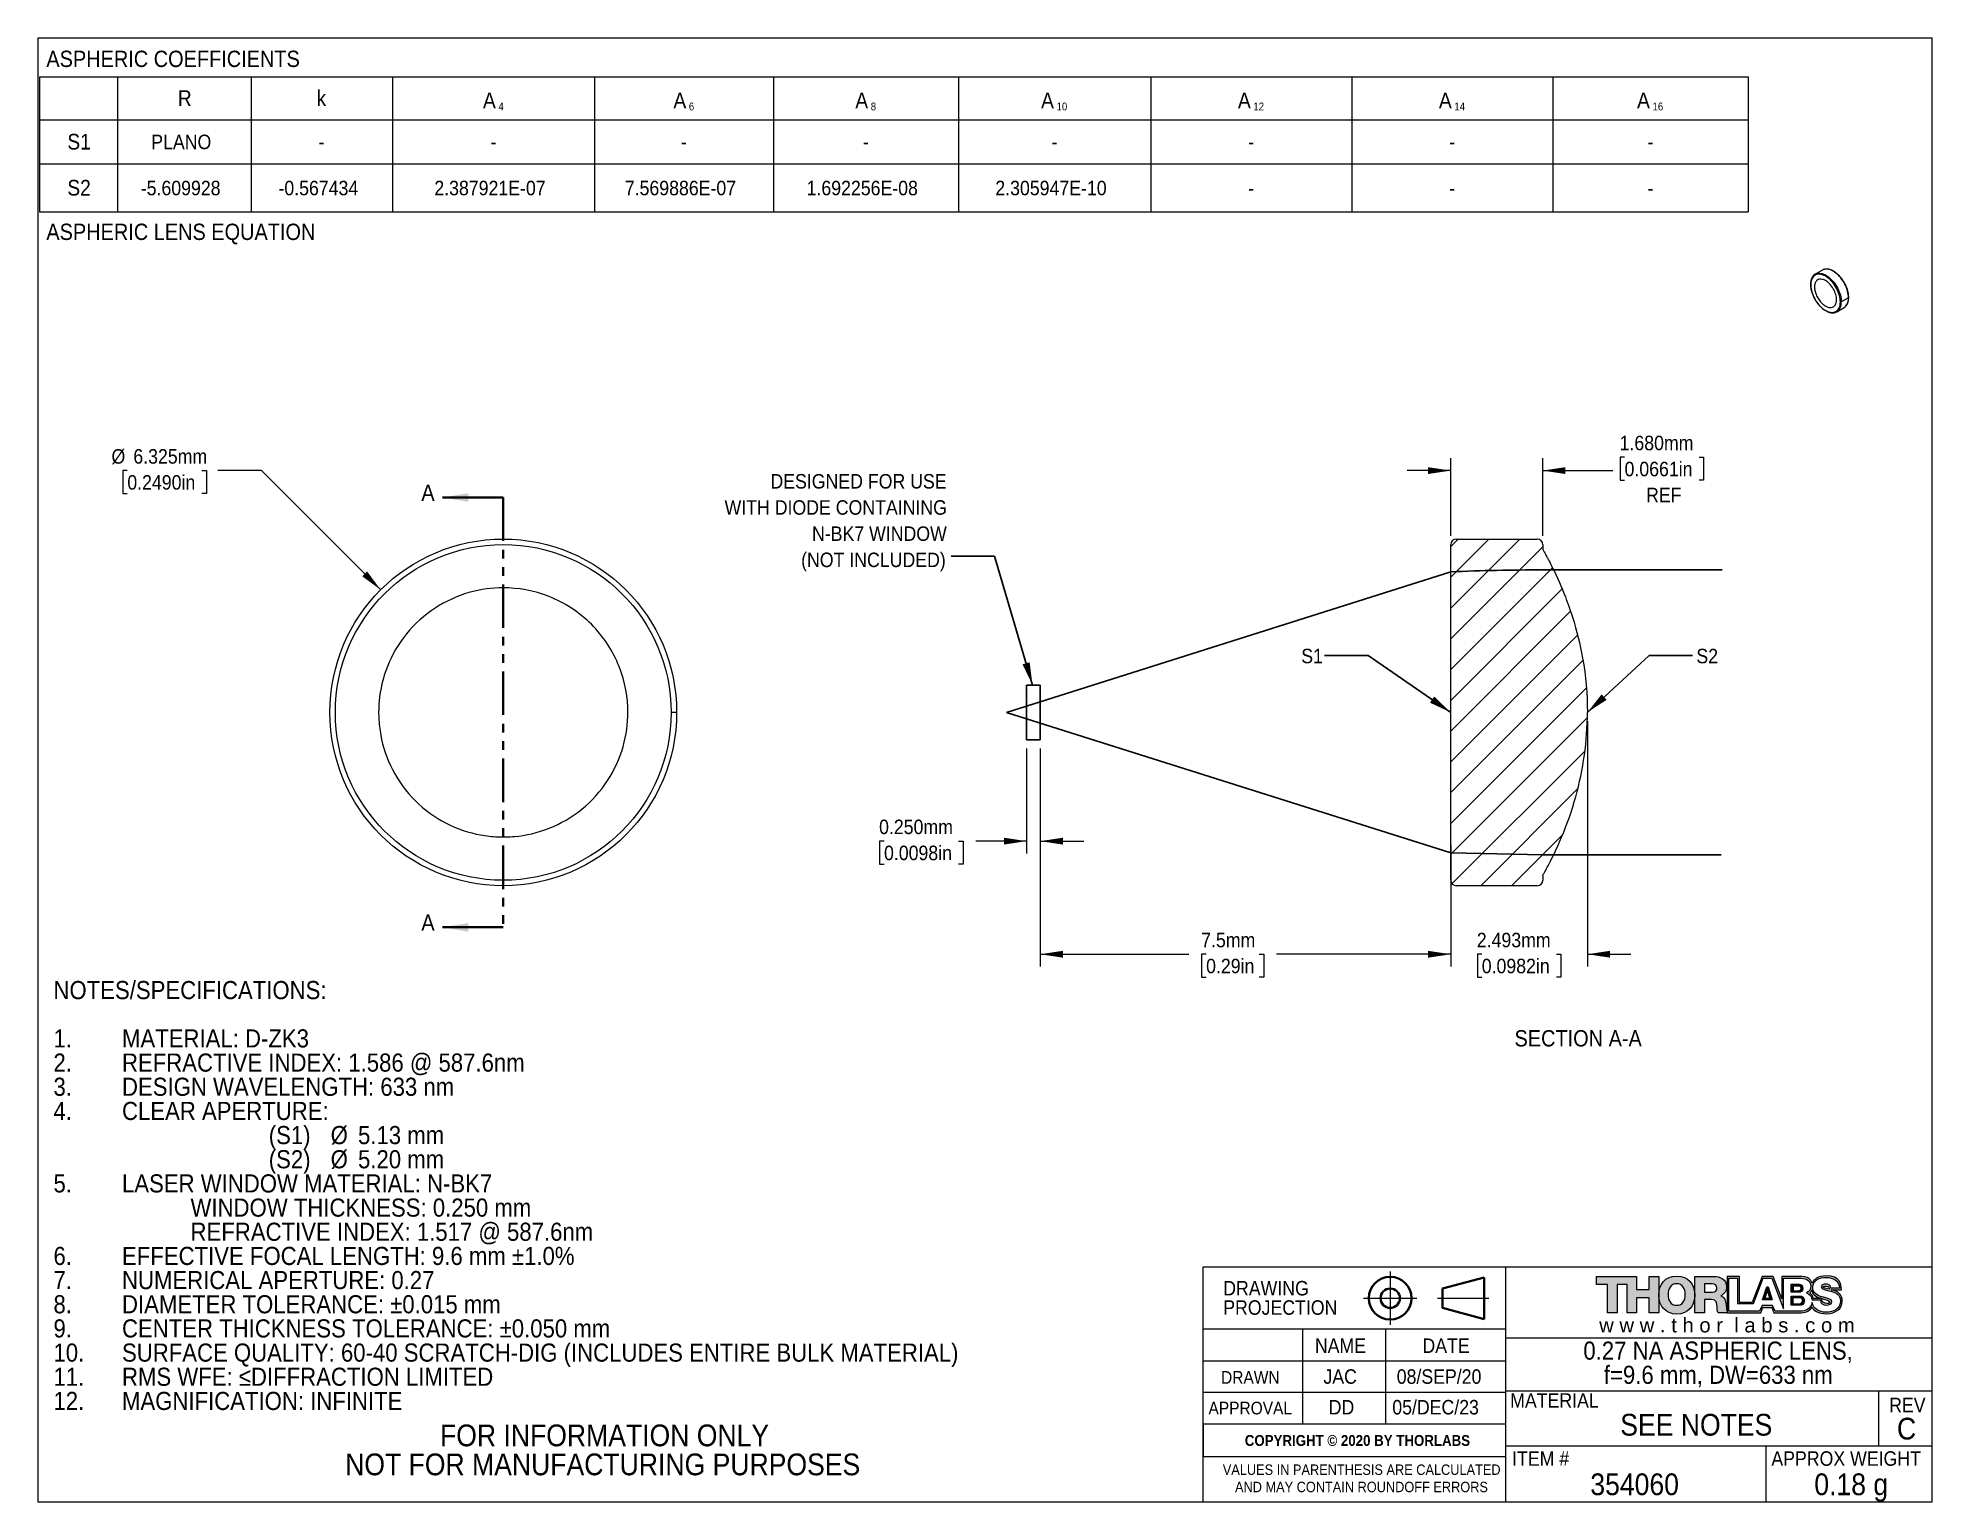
# Model space of a CAD drawing. Header units: millimetres. Extents: x 2 to 278, y 1 to 215.
import ezdxf

# ---------------------------------------------------------------- set-up
doc = ezdxf.new("R2010")
doc.units = ezdxf.units.MM
doc.header["$PDSIZE"] = -1
doc.linetypes.add('CENTERX2', pattern=[20.32, 12.7, -2.54, 2.54, -2.54])
doc.linetypes.add('PHANTOM', pattern=[12.7, 6.35, -1.27, 1.27, -1.27, 1.27, -1.27])
doc.styles.add('SLDTEXTSTYLE0', font='GOTHIC.TTF', dxfattribs={"width": 0.913})
doc.styles.add('SLDTEXTSTYLE1', font='GOTHIC.TTF', dxfattribs={"width": 0.913, "bigfont": 'bigfont'})
doc.styles.add('SLDTEXTSTYLE2', font='ARIAL.TTF')
doc.styles.add('SLDTEXTSTYLE3', font='GOTHICB.TTF', dxfattribs={"width": 0.913})
doc.styles.get("Standard").update_dxf_attribs({"font": 'GOTHIC.TTF'})
doc.dimstyles.new('SLDDIMSTYLE0', dxfattribs={"dimtxt": 2.116667, "dimasz": 3.3, "dimexe": 0, "dimexo": 0.0625, "dimgap": 0.529167, "dimtad": 0, "dimtih": 1, "dimtoh": 1, "dimdec": 3, "dimlfac": 0.125, "dimrnd": 1e-09, "dimzin": 12, "dimdsep": 46, "dimtxsty": 'SLDTEXTSTYLE0', "dimsah": 1, "dimcen": 0, "dimadec": 0, "dimazin": 3, "dimtfac": 1, "dimtdec": 3, "dimtofl": 0, "dimtmove": 0, "dimatfit": 3, "dimfxl": 1, "dimfrac": 2, "dimtolj": 1, "dimtzin": 12, "dimarcsym": 0})
doc.dimstyles.new('SLDDIMSTYLE1', dxfattribs={"dimtxt": 2.116667, "dimasz": 3.3, "dimexe": 0, "dimexo": 0.0625, "dimgap": 0.529167, "dimtad": 0, "dimtih": 1, "dimtoh": 1, "dimdec": 3, "dimlfac": 0.125, "dimrnd": 1e-09, "dimzin": 4, "dimdsep": 46, "dimtxsty": 'SLDTEXTSTYLE0', "dimsah": 1, "dimcen": 0.09, "dimadec": 0, "dimazin": 1, "dimtfac": 1, "dimtdec": 3, "dimtmove": 0, "dimatfit": 0, "dimfxl": 1, "dimfrac": 2, "dimtolj": 1, "dimtzin": 12, "dimarcsym": 0})
doc.dimstyles.new('SLDDIMSTYLE2', dxfattribs={"dimtxt": 2.116667, "dimasz": 3.3, "dimexe": 0, "dimexo": 0.0625, "dimgap": 0.529167, "dimtad": 0, "dimtih": 1, "dimtoh": 1, "dimdec": 3, "dimlfac": 0.125, "dimrnd": 1e-09, "dimzin": 12, "dimdsep": 46, "dimtxsty": 'SLDTEXTSTYLE0', "dimsah": 1, "dimcen": 0.09, "dimadec": 0, "dimazin": 3, "dimtfac": 1, "dimtdec": 3, "dimtmove": 0, "dimatfit": 0, "dimfxl": 1, "dimfrac": 2, "dimtolj": 1, "dimtzin": 12, "dimarcsym": 0})
doc.dimstyles.new('SLDDIMSTYLE3', dxfattribs={"dimtxt": 2.116667, "dimasz": 3.3, "dimexe": 0, "dimexo": 0.0625, "dimgap": 0.529167, "dimtad": 0, "dimtih": 1, "dimtoh": 1, "dimdec": 1, "dimlfac": 0.125, "dimrnd": 1e-09, "dimzin": 12, "dimdsep": 46, "dimtxsty": 'SLDTEXTSTYLE0', "dimsah": 1, "dimcen": 0.09, "dimadec": 0, "dimazin": 3, "dimtfac": 1, "dimtdec": 1, "dimtofl": 0, "dimtmove": 0, "dimatfit": 3, "dimfxl": 1, "dimfrac": 2, "dimtolj": 1, "dimtzin": 12, "dimarcsym": 0})
doc.dimstyles.new('SLDDIMSTYLE4', dxfattribs={"dimtxt": 2.116667, "dimasz": 3.3, "dimexe": 0, "dimexo": 0.0625, "dimgap": 0.529167, "dimtad": 0, "dimtih": 1, "dimtoh": 1, "dimdec": 3, "dimlfac": 0.125, "dimrnd": 1e-09, "dimzin": 0, "dimdsep": 46, "dimtxsty": 'SLDTEXTSTYLE0', "dimsah": 1, "dimcen": 0.09, "dimadec": 0, "dimazin": 0, "dimtfac": 1, "dimtdec": 3, "dimtmove": 0, "dimatfit": 0, "dimfxl": 1, "dimfrac": 2, "dimtolj": 1, "dimtzin": 12, "dimarcsym": 0})
doc.dimstyles.new('SLDDIMSTYLE5', dxfattribs={"dimtxt": 0.18, "dimasz": 3.3, "dimexe": 0, "dimexo": 0.0625, "dimgap": 0, "dimtad": 0, "dimtih": 1, "dimtoh": 1, "dimdec": 0, "dimrnd": 1e-09, "dimzin": 0, "dimdsep": 46, "dimtxsty": 'STANDARD', "dimsah": 1, "dimcen": 0.09, "dimadec": 0, "dimazin": 0, "dimtfac": 3.3, "dimtdec": 0, "dimtofl": 0, "dimtmove": 0, "dimatfit": 3, "dimfxl": 1, "dimfrac": 2, "dimtolj": 1, "dimtzin": 0, "dimarcsym": 0})

msp = doc.modelspace()

# ---------------------------------------------------------------- texts
at = {"color": 7, "linetype": 'Continuous', "lineweight": 0}
for s, insert, char_height, attachment_point, style in [('ASPHERIC COEFFICIENTS', (2.814, 212.7742), 2.38125, 1, 'SLDTEXTSTYLE0'), ('ASPHERIC LENS EQUATION', (2.814, 187.5241), 2.38125, 1, 'SLDTEXTSTYLE0'), ('DESIGNED FOR USE', (134.1772, 150.9762), 2.116667, 3, 'SLDTEXTSTYLE0'), ('WITH DIODE CONTAINING', (134.2302, 147.1539), 2.116667, 3, 'SLDTEXTSTYLE0'), ('N-BK7 WINDOW', (134.2091, 143.3317), 2.116667, 3, 'SLDTEXTSTYLE0'), ('(NOT INCLUDED)', (134.0567, 139.5095), 2.116667, 3, 'SLDTEXTSTYLE0'), ('S1', (185.9331, 125.4691), 2.11667, 1, 'SLDTEXTSTYLE0'), ('S2', (243.5928, 125.4691), 2.11667, 1, 'SLDTEXTSTYLE0'), ('NOTES/SPECIFICATIONS:', (3.8552, 76.972), 2.645833, 1, 'SLDTEXTSTYLE0'), ('1.', (3.8552, 69.9164), 2.64583, 1, 'SLDTEXTSTYLE0'), ('MATERIAL: D-ZK3', (13.8552, 69.9164), 2.645833, 1, 'SLDTEXTSTYLE0'), ('SECTION A-A', (226.3379, 69.7988), 2.38125, 2, 'SLDTEXTSTYLE0'), ('2.', (3.8552, 66.3886), 2.64583, 1, 'SLDTEXTSTYLE0'), ('REFRACTIVE INDEX: 1.586 @ 587.6nm', (13.8552, 66.3886), 2.645833, 1, 'SLDTEXTSTYLE0'), ('3.', (3.8552, 62.8609), 2.64583, 1, 'SLDTEXTSTYLE0'), ('DESIGN WAVELENGTH: 633 nm', (13.8552, 62.8609), 2.645833, 1, 'SLDTEXTSTYLE0'), ('4.', (3.8552, 59.3331), 2.64583, 1, 'SLDTEXTSTYLE0'), ('CLEAR APERTURE:', (13.8552, 59.3331), 2.645833, 1, 'SLDTEXTSTYLE0'), ('                                   (S1)', (3.8552, 55.8053), 2.645833, 1, 'SLDTEXTSTYLE0'), ('%%c', (44.3021, 55.8053), 2.64583, 1, 'SLDTEXTSTYLE0'), ('5.13 mm', (48.2959, 55.8053), 2.64583, 1, 'SLDTEXTSTYLE0'), ('                                   (S2)', (3.8552, 52.2775), 2.645833, 1, 'SLDTEXTSTYLE0'), ('%%c', (44.3021, 52.2775), 2.64583, 1, 'SLDTEXTSTYLE0'), ('5.20 mm', (48.2959, 52.2775), 2.64583, 1, 'SLDTEXTSTYLE0'), ('5.', (3.8552, 48.7498), 2.64583, 1, 'SLDTEXTSTYLE0'), ('LASER WINDOW MATERIAL: N-BK7 ', (13.8552, 48.7498), 2.645833, 1, 'SLDTEXTSTYLE0'), ('WINDOW THICKNESS: 0.250 mm', (23.8552, 45.222), 2.645833, 1, 'SLDTEXTSTYLE0'), ('REFRACTIVE INDEX: 1.517 @ 587.6nm', (23.8552, 41.6942), 2.645833, 1, 'SLDTEXTSTYLE0'), ('6.', (3.8552, 38.1664), 2.64583, 1, 'SLDTEXTSTYLE0'), ('EFFECTIVE FOCAL LENGTH: 9.6 mm ±1.0%', (13.8552, 38.1664), 2.645833, 1, 'SLDTEXTSTYLE0'), ('7.', (3.8552, 34.6386), 2.64583, 1, 'SLDTEXTSTYLE0'), ('NUMERICAL APERTURE: 0.27', (13.8552, 34.6386), 2.645833, 1, 'SLDTEXTSTYLE0'), ('DRAWING', (174.5484, 33.1872), 2.11667, 1, 'SLDTEXTSTYLE0'), ('8.', (3.8552, 31.1109), 2.64583, 1, 'SLDTEXTSTYLE0'), ('DIAMETER TOLERANCE: ±0.015 mm', (13.8552, 31.1109), 2.645833, 1, 'SLDTEXTSTYLE0'), ('PROJECTION', (174.5484, 30.365), 2.11667, 1, 'SLDTEXTSTYLE0'), ('w w w . t h o r  l a b s . c o m', (229.4029, 27.7957), 2.116667, 1, 'SLDTEXTSTYLE2'), ('9.', (3.8552, 27.5831), 2.64583, 1, 'SLDTEXTSTYLE0'), ('CENTER THICKNESS TOLERANCE: ±0.050 mm', (13.8552, 27.5831), 2.645833, 1, 'SLDTEXTSTYLE0'), ('10.', (3.8552, 24.0553), 2.64583, 1, 'SLDTEXTSTYLE0'), ('SURFACE QUALITY: 60-40 SCRATCH-DIG (INCLUDES ENTIRE BULK MATERIAL)', (13.8552, 24.0553), 2.645833, 1, 'SLDTEXTSTYLE0'), ('NAME', (187.9274, 24.7973), 2.11667, 1, 'SLDTEXTSTYLE0'), ('DATE', (203.6145, 24.7973), 2.11667, 1, 'SLDTEXTSTYLE0'), ('0.27 NA ASPHERIC LENS, ', (246.757, 24.3408), 2.645833, 2, 'SLDTEXTSTYLE0'), ('11.', (3.8552, 20.5275), 2.64583, 1, 'SLDTEXTSTYLE0'), ('RMS WFE: ≤DIFFRACTION LIMITED', (13.8552, 20.5275), 2.645833, 1, 'SLDTEXTSTYLE1'), ('DRAWN', (174.2309, 20.0328), 1.85208, 1, 'SLDTEXTSTYLE0'), ('JAC', (189.1702, 20.2929), 2.11667, 1, 'SLDTEXTSTYLE0'), ('08/SEP/20', (199.8662, 20.2929), 2.11667, 1, 'SLDTEXTSTYLE0'), ('f=9.6 mm, DW=633 nm', (246.7861, 20.813), 2.645833, 2, 'SLDTEXTSTYLE0'), ('12.', (3.8552, 16.9998), 2.64583, 1, 'SLDTEXTSTYLE0'), ('MAGNIFICATION: INFINITE', (13.8552, 16.9998), 2.645833, 1, 'SLDTEXTSTYLE0'), ('MATERIAL', (216.42, 16.7995), 2.11667, 1, 'SLDTEXTSTYLE0'), ('APPROVAL', (172.396, 15.557), 1.85208, 1, 'SLDTEXTSTYLE0'), ('DD', (189.9377, 15.8171), 2.11667, 1, 'SLDTEXTSTYLE0'), ('05/DEC/23', (199.2183, 15.8171), 2.11667, 1, 'SLDTEXTSTYLE0'), ('SEE NOTES', (243.5762, 13.7875), 3.175, 2, 'SLDTEXTSTYLE0'), ('REV', (271.7161, 16.1424), 2.11667, 1, 'SLDTEXTSTYLE0'), ('FOR INFORMATION ONLY ', (84.2685, 12.2332), 3.175, 2, 'SLDTEXTSTYLE0'), ('C', (274.2583, 13.2187), 3.175, 2, 'SLDTEXTSTYLE0'), ('COPYRIGHT © 2020 BY THORLABS', (177.6926, 10.6956), 1.5875, 1, 'SLDTEXTSTYLE3'), ('ITEM #', (216.7004, 8.3247), 2.11667, 1, 'SLDTEXTSTYLE0'), ('APPROX WEIGHT', (254.5318, 8.3247), 2.116667, 1, 'SLDTEXTSTYLE0'), ('NOT FOR MANUFACTURING PURPOSES', (83.9973, 7.9999), 3.175, 2, 'SLDTEXTSTYLE0'), ('VALUES IN PARENTHESIS ARE CALCULATED', (194.7503, 6.4025), 1.524, 2, 'SLDTEXTSTYLE0'), ('AND MAY CONTAIN ROUNDOFF ERRORS', (194.7209, 3.8785), 1.524, 2, 'SLDTEXTSTYLE0'), ('354060', (234.5804, 5.0934), 3.175, 2, 'SLDTEXTSTYLE0'), ('0.18 g', (266.1873, 5.0934), 3.175, 2, 'SLDTEXTSTYLE0')]:
    msp.add_mtext(s, dxfattribs=dict(at, insert=insert, char_height=char_height, attachment_point=attachment_point, style=style))
at = {"color": 7, "linetype": 'Continuous', "char_height": 2.3813, "attachment_point": 1, "style": 'SLDTEXTSTYLE0'}
for insert in [(57.5339, 149.4441), (57.5339, 86.7001)]:
    msp.add_mtext('A', dxfattribs=dict(at, insert=insert))

# ---------------------------------------------------------------- blocks, each defined once
blk = doc.blocks.new('Third Angle Projection Block')
at = {"color": 7, "linetype": 'CENTERX2', "lineweight": 18}
for p, q in [((101.48, 23.81), (101.48, 14.07)), ((96.6, 18.94), (106.35, 18.94)), ((110.14, 18.94), (119.45, 18.94))]:
    blk.add_line(p, q, dxfattribs=at)
at = {"color": 7, "linetype": 'Continuous', "lineweight": 35}
for p, q in [((118.62, 22.75), (111, 20.71)), ((118.62, 15.13), (118.62, 22.75)), ((111, 20.71), (111, 17.17)), ((111, 17.17), (118.62, 15.13))]:
    blk.add_line(p, q, dxfattribs=at)
for radius in [3.9, 1.77]:
    blk.add_circle((101.48, 18.94), radius, dxfattribs=at)
at = {"color": 7, "linetype": 'Continuous', "lineweight": 0}
blk.add_point((101.48, 18.94), dxfattribs=at)
blk = doc.blocks.new('THORLABS LOGO1')
at = {"linetype": 'Continuous'}
blk.add_hatch(color=7, dxfattribs=at).paths.add_polyline_path([(53.6, 28.7), (48, 28.7), (48, 45.3), (42.2, 45.3), (42.2, 28.7), (36.6, 28.7), (36.6, 45.3), (30.2, 45.3), (30.2, 50), (53.6, 50), (53.6, 42.3), (60.9, 42.3), (60.9, 50), (66.5, 50), (66.5, 28.7), (60.9, 28.7), (60.9, 37.5), (53.6, 37.5)], flags=0)
h = blk.add_hatch(color=7, dxfattribs=at)
edge = h.paths.add_edge_path(flags=0)
edge.add_spline(control_points=[(77, 50.2), (83.8, 50.2), (87.6, 45.3), (87.6, 39.1), (87.6, 32.9), (83.8, 28), (77.1, 27.9)], knot_values=[0, 0, 0, 0, 1, 1, 1, 2, 2, 2, 2], weights=[1, 1, 1, 1, 1, 1, 1], degree=3, periodic=0)
edge.add_spline(control_points=[(77.1, 27.9), (70.3, 28), (66.5, 32.9), (66.5, 39.1), (66.5, 39.1), (66.5, 39.1), (66.5, 39.1)], knot_values=[2, 2, 2, 2, 3, 3, 3, 3.002118, 3.002118, 3.002118, 3.002118], weights=[1, 1, 1, 1, 1, 1, 1], degree=3, periodic=0)
edge.add_spline(control_points=[(66.5, 39.1), (66.5, 45.3), (70.3, 50.2), (77, 50.2)], knot_values=[3.002118, 3.002118, 3.002118, 3.002118, 4, 4, 4, 4], weights=[1, 1, 1, 1], degree=3, periodic=0)
edge = h.paths.add_edge_path(flags=0)
edge.add_spline(control_points=[(77, 45.7), (73.4, 45.7), (72, 42.6), (72, 39.4)], knot_values=[2, 2, 2, 2, 3, 3, 3, 3], weights=[1, 1, 1, 1], degree=3, periodic=0)
edge.add_spline(control_points=[(72, 39.4), (72, 36.2), (73.4, 33.1), (77, 33.1)], knot_values=[3, 3, 3, 3, 4, 4, 4, 4], weights=[1, 1, 1, 1], degree=3, periodic=0)
edge.add_spline(control_points=[(77, 33.1), (80.6, 33.1), (82, 36.2), (82, 39.4)], knot_values=[0, 0, 0, 0, 1, 1, 1, 1], weights=[1, 1, 1, 1], degree=3, periodic=0)
edge.add_spline(control_points=[(82, 39.4), (82, 42.6), (80.6, 45.7), (77, 45.7)], knot_values=[1, 1, 1, 1, 2, 2, 2, 2], weights=[1, 1, 1, 1], degree=3, periodic=0)
h = blk.add_hatch(color=7, dxfattribs=at)
edge = h.paths.add_edge_path(flags=0)
edge.add_line((106.4, 29.7), (106.4, 28.7))
edge.add_line((106.4, 28.7), (101.2, 28.7))
edge.add_spline(control_points=[(101.2, 28.7), (100.7, 29.4), (100.6, 31.5), (100.6, 32.1)], knot_values=[7, 7, 7, 7, 8, 8, 8, 8], weights=[1, 1, 1, 1], degree=3, periodic=0)
edge.add_spline(control_points=[(100.6, 32.1), (100.4, 34.3), (100.1, 36.5), (97.4, 36.5)], knot_values=[8, 8, 8, 8, 9, 9, 9, 9], weights=[1, 1, 1, 1], degree=3, periodic=0)
edge.add_line((97.4, 36.5), (93.2, 36.5))
edge.add_line((93.2, 36.5), (93.2, 28.7))
edge.add_line((93.2, 28.7), (87.6, 28.7))
edge.add_line((87.6, 28.7), (87.6, 50))
edge.add_line((87.6, 50), (98.6, 50))
edge.add_spline(control_points=[(98.6, 50), (102.3, 50), (106.1, 48.3), (106.1, 44)], knot_values=[1, 1, 1, 1, 2, 2, 2, 2], weights=[1, 1, 1, 1], degree=3, periodic=0)
edge.add_spline(control_points=[(106.1, 44), (106.1, 41.7), (104.9, 39.6), (102.7, 38.7)], knot_values=[2, 2, 2, 2, 3, 3, 3, 3], weights=[1, 1, 1, 1], degree=3, periodic=0)
edge.add_line((102.7, 38.7), (102.7, 38.6))
edge.add_spline(control_points=[(102.7, 38.6), (105, 38.1), (105.6, 35.5), (105.8, 33.5)], knot_values=[4, 4, 4, 4, 5, 5, 5, 5], weights=[1, 1, 1, 1], degree=3, periodic=0)
edge.add_spline(control_points=[(105.8, 33.5), (105.9, 32.9), (106, 31), (106.4, 29.7)], knot_values=[5, 5, 5, 5, 5.740443, 5.740443, 5.740443, 5.740443], weights=[1, 1, 1, 1], degree=3, periodic=0)
edge = h.paths.add_edge_path(flags=0)
edge.add_line((97.7, 45.6), (93.2, 45.6))
edge.add_line((93.2, 45.6), (93.2, 40.8))
edge.add_line((93.2, 40.8), (97.9, 40.8))
edge.add_spline(control_points=[(97.9, 40.8), (99.6, 40.8), (100.5, 41.7), (100.5, 43.3)], knot_values=[1, 1, 1, 1, 2, 2, 2, 2], weights=[1, 1, 1, 1], degree=3, periodic=0)
edge.add_spline(control_points=[(100.5, 43.3), (100.5, 44.9), (99.2, 45.6), (97.7, 45.6)], knot_values=[2, 2, 2, 2, 3, 3, 3, 3], weights=[1, 1, 1, 1], degree=3, periodic=0)
h = blk.add_hatch(color=7, dxfattribs=at)
edge = h.paths.add_edge_path(flags=0)
edge.add_spline(control_points=[(149.7, 28.8), (152.5, 28.8), (155.2, 30.2), (156, 32.1)], knot_values=[19, 19, 19, 19, 20, 20, 20, 20], weights=[1, 1, 1, 1], degree=3, periodic=0)
edge.add_spline(control_points=[(156, 32.1), (156.7, 30.2), (159.4, 28.2), (164.6, 28.2)], knot_values=[20, 20, 20, 20, 21, 21, 21, 21], weights=[1, 1, 1, 1], degree=3, periodic=0)
edge.add_spline(control_points=[(164.6, 28.2), (169.8, 28.2), (173.6, 31.3), (173.6, 35.4)], knot_values=[21, 21, 21, 21, 22, 22, 22, 22], weights=[1, 1, 1, 1], degree=3, periodic=0)
edge.add_spline(control_points=[(173.6, 35.4), (173.6, 39.7), (171.2, 41.2), (167.3, 42.2)], knot_values=[22, 22, 22, 22, 23, 23, 23, 23], weights=[1, 1, 1, 1], degree=3, periodic=0)
edge.add_spline(control_points=[(167.3, 42.2), (167.3, 42.2), (167.2, 42.2), (167.2, 42.2)], knot_values=[0, 0, 0, 0, 1, 1, 1, 1], weights=[1, 1, 1, 1], degree=3, periodic=0)
edge.add_line((167.2, 42.2), (173.1, 42.2))
edge.add_spline(control_points=[(173.1, 42.2), (173.1, 45.3), (172.5, 50.3), (164.2, 50.3)], knot_values=[2, 2, 2, 2, 3, 3, 3, 3], weights=[1, 1, 1, 1], degree=3, periodic=0)
edge.add_spline(control_points=[(164.2, 50.3), (159.4, 50.3), (157, 47.9), (156, 46.2)], knot_values=[3, 3, 3, 3, 4, 4, 4, 4], weights=[1, 1, 1, 1], degree=3, periodic=0)
edge.add_spline(control_points=[(156, 46.2), (155.1, 47.9), (154.6, 50), (147.7, 50)], knot_values=[4, 4, 4, 4, 5, 5, 5, 5], weights=[1, 1, 1, 1], degree=3, periodic=0)
edge.add_line((147.7, 50), (138.3, 50))
edge.add_line((138.3, 50), (138.3, 36.8))
edge.add_line((138.3, 36.8), (133.4, 50))
edge.add_line((133.4, 50), (126.8, 50))
edge.add_line((126.8, 50), (121, 34.8))
edge.add_line((121, 34.8), (113.7, 34.8))
edge.add_line((113.7, 34.8), (113.6, 50))
edge.add_line((113.6, 50), (106.4, 50))
edge.add_line((106.4, 50), (106.4, 28.7))
edge.add_line((106.4, 28.7), (126.1, 28.8))
edge.add_line((126.1, 28.8), (127.3, 31.9))
edge.add_line((127.3, 31.9), (132.5, 31.9))
edge.add_line((132.5, 31.9), (133.7, 28.8))
edge.add_line((133.7, 28.8), (149.7, 28.8))
edge = h.paths.add_edge_path(flags=0)
edge.add_spline(control_points=[(164.2, 44.2), (165.4, 44.2), (165.8, 44), (165.9, 43.3)], knot_values=[2, 2, 2, 2, 3, 3, 3, 3], weights=[1, 1, 1, 1], degree=3, periodic=0)
edge.add_spline(control_points=[(165.9, 43.3), (165.9, 43), (165.9, 42.8), (165.9, 42.5)], knot_values=[3, 3, 3, 3, 4, 4, 4, 4], weights=[1, 1, 1, 1], degree=3, periodic=0)
edge.add_spline(control_points=[(165.9, 42.5), (163.2, 43.1), (162.5, 43.3), (162.5, 43.8)], knot_values=[0, 0, 0, 0, 1, 1, 1, 1], weights=[1, 1, 1, 1], degree=3, periodic=0)
edge.add_spline(control_points=[(162.5, 43.8), (162.5, 44.1), (163.7, 44.3), (164.2, 44.2)], knot_values=[1, 1, 1, 1, 2, 2, 2, 2], weights=[1, 1, 1, 1], degree=3, periodic=0)
edge = h.paths.add_edge_path(flags=0)
edge.add_spline(control_points=[(166.3, 35.1), (166.1, 34.2), (165.4, 33.9), (163.6, 34.4)], knot_values=[4, 4, 4, 4, 5, 5, 5, 5], weights=[1, 1, 1, 1], degree=3, periodic=0)
edge.add_spline(control_points=[(163.6, 34.4), (161.7, 34.9), (161.7, 35.9), (161.7, 37.1)], knot_values=[5, 5, 5, 5, 6, 6, 6, 6], weights=[1, 1, 1, 1], degree=3, periodic=0)
edge.add_spline(control_points=[(161.7, 37.1), (164.1, 36.4), (166.4, 35.6), (166.3, 35.1)], knot_values=[3, 3, 3, 3, 4, 4, 4, 4], weights=[1, 1, 1, 1], degree=3, periodic=0)
edge = h.paths.add_edge_path(flags=0)
edge.add_spline(control_points=[(148.3, 49), (151.6, 49), (155.3, 48.2), (155.3, 44.2)], knot_values=[16, 16, 16, 16, 17, 17, 17, 17], weights=[1, 1, 1, 1], degree=3, periodic=0)
edge.add_spline(control_points=[(155.3, 44.2), (155.3, 42.4), (154.3, 41.1), (152.8, 40.3)], knot_values=[17, 17, 17, 17, 18, 18, 18, 18], weights=[1, 1, 1, 1], degree=3, periodic=0)
edge.add_spline(control_points=[(152.8, 40.3), (154.7, 39.7), (155.9, 38.2), (156.1, 36.2)], knot_values=[18, 18, 18, 18, 19, 19, 19, 19], weights=[1, 1, 1, 1], degree=3, periodic=0)
edge.add_line((156.1, 36.2), (160.9, 36.2))
edge.add_spline(control_points=[(160.9, 36.2), (161, 34), (162.4, 33.2), (164.5, 33.2)], knot_values=[20, 20, 20, 20, 21, 21, 21, 21], weights=[1, 1, 1, 1], degree=3, periodic=0)
edge.add_spline(control_points=[(164.5, 33.2), (166, 33.2), (167.6, 33.8), (167.6, 35.2)], knot_values=[21, 21, 21, 21, 22, 22, 22, 22], weights=[1, 1, 1, 1], degree=3, periodic=0)
edge.add_spline(control_points=[(167.6, 35.2), (167.6, 36.9), (164.8, 37.2), (162, 38)], knot_values=[22, 22, 22, 22, 23, 23, 23, 23], weights=[1, 1, 1, 1], degree=3, periodic=0)
edge.add_spline(control_points=[(162, 38), (159.3, 38.8), (156.4, 40), (156.4, 43.6)], knot_values=[23, 23, 23, 23, 24, 24, 24, 24], weights=[1, 1, 1, 1], degree=3, periodic=0)
edge.add_spline(control_points=[(156.4, 43.6), (156.4, 47.8), (160.6, 49.4), (164.3, 49.4)], knot_values=[24, 24, 24, 24, 25, 25, 25, 25], weights=[1, 1, 1, 1], degree=3, periodic=0)
edge.add_spline(control_points=[(164.3, 49.4), (168.1, 49.4), (172, 47.5), (172, 43.2)], knot_values=[25, 25, 25, 25, 26, 26, 26, 26], weights=[1, 1, 1, 1], degree=3, periodic=0)
edge.add_line((172, 43.2), (167, 43.2))
edge.add_spline(control_points=[(167, 43.2), (167, 45), (165.4, 45.5), (163.9, 45.5)], knot_values=[27, 27, 27, 27, 28, 28, 28, 28], weights=[1, 1, 1, 1], degree=3, periodic=0)
edge.add_spline(control_points=[(163.9, 45.5), (162.8, 45.5), (161.4, 45.1), (161.4, 43.9)], knot_values=[28, 28, 28, 28, 29, 29, 29, 29], weights=[1, 1, 1, 1], degree=3, periodic=0)
edge.add_spline(control_points=[(161.4, 43.9), (161.4, 42.4), (164.2, 42.1), (167, 41.3)], knot_values=[29, 29, 29, 29, 30, 30, 30, 30], weights=[1, 1, 1, 1], degree=3, periodic=0)
edge.add_spline(control_points=[(167, 41.3), (169.8, 40.6), (172.6, 39.3), (172.6, 35.8)], knot_values=[30, 30, 30, 30, 31, 31, 31, 31], weights=[1, 1, 1, 1], degree=3, periodic=0)
edge.add_spline(control_points=[(172.6, 35.8), (172.6, 30.9), (168.5, 29.1), (164.2, 29.1)], knot_values=[31, 31, 31, 31, 32, 32, 32, 32], weights=[1, 1, 1, 1], degree=3, periodic=0)
edge.add_spline(control_points=[(164.2, 29.1), (160.3, 29.1), (156.8, 30.9), (156, 34.7)], knot_values=[0, 0, 0, 0, 1, 1, 1, 1], weights=[1, 1, 1, 1], degree=3, periodic=0)
edge.add_spline(control_points=[(156, 34.7), (155.5, 31), (152.3, 29.7), (148.6, 29.7)], knot_values=[1, 1, 1, 1, 2, 2, 2, 2], weights=[1, 1, 1, 1], degree=3, periodic=0)
edge.add_line((148.6, 29.7), (134.5, 29.7))
edge.add_line((134.5, 29.7), (133, 33))
edge.add_line((133, 33), (126.8, 33))
edge.add_line((126.8, 33), (125.3, 29.7))
edge.add_line((125.3, 29.7), (107.5, 29.7))
edge.add_line((107.5, 29.7), (107.5, 49))
edge.add_line((107.5, 49), (112.5, 49))
edge.add_line((112.5, 49), (112.5, 34.1))
edge.add_line((112.5, 34.1), (121.8, 34.1))
edge.add_line((121.8, 34.1), (127.4, 49))
edge.add_line((127.4, 49), (132.5, 49))
edge.add_line((132.5, 49), (139.3, 31))
edge.add_line((139.3, 31), (139.3, 49))
edge.add_line((139.3, 49), (148.3, 49))
edge = h.paths.add_edge_path(flags=0)
edge.add_spline(control_points=[(156.7, 37.1), (156.7, 38.6), (155.5, 39.8), (154.7, 40.4)], knot_values=[8, 8, 8, 8, 9, 9, 9, 9], weights=[1, 1, 1, 1], degree=3, periodic=0)
edge.add_spline(control_points=[(154.7, 40.4), (155.1, 40.8), (155.6, 41.3), (155.8, 42.1)], knot_values=[9, 9, 9, 9, 10, 10, 10, 10], weights=[1, 1, 1, 1], degree=3, periodic=0)
edge.add_spline(control_points=[(155.8, 42.1), (155.8, 39.8), (158, 38.1), (160.6, 37.4)], knot_values=[10, 10, 10, 10, 11, 11, 11, 11], weights=[1, 1, 1, 1], degree=3, periodic=0)
edge.add_spline(control_points=[(160.6, 37.4), (160.9, 37.3), (161.3, 37.2), (161.6, 37.1)], knot_values=[0, 0, 0, 0, 1, 1, 1, 1], weights=[1, 1, 1, 1], degree=3, periodic=0)
edge.add_line((161.6, 37.1), (156.7, 37.1))
h = blk.add_hatch(color=7, dxfattribs=at)
edge = h.paths.add_edge_path(flags=0)
edge.add_spline(control_points=[(150.7, 43), (150.7, 41.3), (149.4, 40.7), (148.4, 40.7)], knot_values=[2, 2, 2, 2, 3, 3, 3, 3], weights=[1, 1, 1, 1], degree=3, periodic=0)
edge.add_line((148.4, 40.7), (143.9, 40.7))
edge.add_line((143.9, 40.7), (143.9, 45.4))
edge.add_line((143.9, 45.4), (148.4, 45.4))
edge.add_spline(control_points=[(148.4, 45.4), (149.6, 45.4), (150.7, 44.8), (150.7, 43)], knot_values=[1, 1, 1, 1, 2, 2, 2, 2], weights=[1, 1, 1, 1], degree=3, periodic=0)
edge = h.paths.add_edge_path(flags=0)
edge.add_line((144.9, 44.3), (144.9, 41.6))
edge.add_line((144.9, 41.6), (148, 41.6))
edge.add_spline(control_points=[(148, 41.6), (148.7, 41.6), (149.6, 42), (149.6, 43)], knot_values=[2, 2, 2, 2, 3, 3, 3, 3], weights=[1, 1, 1, 1], degree=3, periodic=0)
edge.add_spline(control_points=[(149.6, 43), (149.6, 44), (148.8, 44.3), (148, 44.3)], knot_values=[3, 3, 3, 3, 4, 4, 4, 4], weights=[1, 1, 1, 1], degree=3, periodic=0)
edge.add_line((148, 44.3), (144.9, 44.3))
h = blk.add_hatch(color=7, dxfattribs=at)
h.paths.add_polyline_path([(130.4, 43.9), (132.8, 36.2), (127.1, 36.2), (129.6, 43.9)], flags=0)
h.paths.add_polyline_path([(128.4, 37.2), (131.4, 37.2), (129.9, 41.9)], flags=0)
h = blk.add_hatch(color=7, dxfattribs=at)
edge = h.paths.add_edge_path(flags=0)
edge.add_spline(control_points=[(151.5, 35.7), (151.5, 33.7), (150, 33.1), (148.9, 33.1)], knot_values=[2, 2, 2, 2, 3, 3, 3, 3], weights=[1, 1, 1, 1], degree=3, periodic=0)
edge.add_line((148.9, 33.1), (143.9, 33.1))
edge.add_line((143.9, 33.1), (143.9, 38.5))
edge.add_line((143.9, 38.5), (148.9, 38.5))
edge.add_spline(control_points=[(148.9, 38.5), (150.2, 38.5), (151.5, 37.8), (151.5, 35.7)], knot_values=[1, 1, 1, 1, 2, 2, 2, 2], weights=[1, 1, 1, 1], degree=3, periodic=0)
edge = h.paths.add_edge_path(flags=0)
edge.add_line((144.8, 34), (148.6, 34))
edge.add_spline(control_points=[(148.6, 34), (149.4, 34), (150.5, 34.4), (150.5, 35.7)], knot_values=[2, 2, 2, 2, 3, 3, 3, 3], weights=[1, 1, 1, 1], degree=3, periodic=0)
edge.add_spline(control_points=[(150.5, 35.7), (150.5, 37), (149.6, 37.5), (148.6, 37.5)], knot_values=[3, 3, 3, 3, 4, 4, 4, 4], weights=[1, 1, 1, 1], degree=3, periodic=0)
edge.add_line((148.6, 37.5), (144.8, 37.5))
edge.add_line((144.8, 37.5), (144.8, 34))
at = {"color": 7, "linetype": 'Continuous', "lineweight": 18}
for p, q in [((30.2, 45.3), (30.2, 50)), ((30.2, 50), (53.6, 50)), ((36.6, 45.3), (30.2, 45.3)), ((36.6, 28.7), (36.6, 45.3)), ((48, 45.3), (42.2, 45.3)), ((42.2, 45.3), (42.2, 28.7)), ((48, 28.7), (48, 45.3)), ((53.6, 50), (53.6, 42.3)), ((60.9, 42.3), (60.9, 50)), ((60.9, 50), (66.5, 50)), ((66.5, 50), (66.5, 28.7)), ((87.6, 50), (98.6, 50)), ((87.6, 28.7), (87.6, 50)), ((97.7, 45.6), (93.2, 45.6)), ((93.2, 45.6), (93.2, 40.8)), ((113.6, 50), (106.4, 50)), ((106.4, 50), (106.4, 28.7)), ((107.5, 29.7), (107.5, 49)), ((107.5, 49), (112.5, 49)), ((112.5, 49), (112.5, 34.1)), ((113.7, 34.8), (113.6, 50)), ((126.8, 50), (121, 34.8)), ((121.8, 34.1), (127.4, 49)), ((133.4, 50), (126.8, 50)), ((127.4, 49), (132.5, 49)), ((132.5, 49), (139.3, 31)), ((138.3, 36.8), (133.4, 50)), ((147.7, 50), (138.3, 50)), ((138.3, 50), (138.3, 36.8)), ((139.3, 31), (139.3, 49)), ((139.3, 49), (148.3, 49)), ((143.9, 45.4), (148.4, 45.4)), ((143.9, 40.7), (143.9, 45.4)), ((144.9, 44.3), (144.9, 41.6)), ((148, 44.3), (144.9, 44.3)), ((53.6, 42.3), (60.9, 42.3)), ((60.9, 37.5), (53.6, 37.5)), ((53.6, 37.5), (53.6, 28.7)), ((60.9, 28.7), (60.9, 37.5)), ((93.2, 40.8), (97.9, 40.8)), ((97.4, 36.5), (93.2, 36.5)), ((93.2, 36.5), (93.2, 28.7)), ((102.7, 38.7), (102.7, 38.6)), ((112.5, 34.1), (121.8, 34.1)), ((121, 34.8), (113.7, 34.8)), ((127.1, 36.2), (129.6, 43.9)), ((132.8, 36.2), (127.1, 36.2)), ((129.9, 41.9), (128.4, 37.2)), ((128.4, 37.2), (131.4, 37.2)), ((129.6, 43.9), (130.4, 43.9)), ((131.4, 37.2), (129.9, 41.9)), ((130.4, 43.9), (132.8, 36.2)), ((148.4, 40.7), (143.9, 40.7)), ((143.9, 38.5), (148.9, 38.5)), ((143.9, 33.1), (143.9, 38.5)), ((144.8, 37.5), (144.8, 34)), ((148.6, 37.5), (144.8, 37.5)), ((144.8, 34), (148.6, 34)), ((144.9, 41.6), (148, 41.6)), ((156.1, 36.2), (160.9, 36.2)), ((161.6, 37.1), (156.7, 37.1)), ((172, 43.2), (167, 43.2)), ((167.2, 42.2), (173.1, 42.2)), ((42.2, 28.7), (36.6, 28.7)), ((53.6, 28.7), (48, 28.7)), ((66.5, 28.7), (60.9, 28.7)), ((93.2, 28.7), (87.6, 28.7)), ((106.4, 28.7), (101.2, 28.7)), ((106.4, 29.7), (106.4, 28.7)), ((106.4, 28.7), (126.1, 28.8)), ((125.3, 29.7), (107.5, 29.7)), ((126.8, 33), (125.3, 29.7)), ((126.1, 28.8), (127.3, 31.9)), ((133, 33), (126.8, 33)), ((127.3, 31.9), (132.5, 31.9)), ((132.5, 31.9), (133.7, 28.8)), ((134.5, 29.7), (133, 33)), ((133.7, 28.8), (149.7, 28.8)), ((148.6, 29.7), (134.5, 29.7)), ((148.9, 33.1), (143.9, 33.1))]:
    blk.add_line(p, q, dxfattribs=at)
at = {"color": 8, "linetype": 'Continuous', "lineweight": 0, "true_color": 0x808080}
for points in [[(66.5, 39.1), (66.5, 45.3), (70.3, 50.2), (77, 50.2)], [(77, 45.7), (73.4, 45.7), (72, 42.6), (72, 39.4)], [(82, 39.4), (82, 42.6), (80.6, 45.7), (77, 45.7)], [(100.5, 43.3), (100.5, 44.9), (99.2, 45.6), (97.7, 45.6)], [(98.6, 50), (102.3, 50), (106.1, 48.3), (106.1, 44)], [(156, 46.2), (155.1, 47.9), (154.6, 50), (147.7, 50)], [(149.6, 43), (149.6, 44), (148.8, 44.3), (148, 44.3)], [(148.3, 49), (151.6, 49), (155.3, 48.2), (155.3, 44.2)], [(148.4, 45.4), (149.6, 45.4), (150.7, 44.8), (150.7, 43)], [(164.2, 50.3), (159.4, 50.3), (157, 47.9), (156, 46.2)], [(156.4, 43.6), (156.4, 47.8), (160.6, 49.4), (164.3, 49.4)], [(163.9, 45.5), (162.8, 45.5), (161.4, 45.1), (161.4, 43.9)], [(162.5, 43.8), (162.5, 44.1), (163.7, 44.3), (164.2, 44.2)], [(167, 43.2), (167, 45), (165.4, 45.5), (163.9, 45.5)], [(173.1, 42.2), (173.1, 45.3), (172.5, 50.3), (164.2, 50.3)], [(164.2, 44.2), (165.4, 44.2), (165.8, 44), (165.9, 43.3)], [(164.3, 49.4), (168.1, 49.4), (172, 47.5), (172, 43.2)], [(72, 39.4), (72, 36.2), (73.4, 33.1), (77, 33.1)], [(77, 33.1), (80.6, 33.1), (82, 36.2), (82, 39.4)], [(100.6, 32.1), (100.4, 34.3), (100.1, 36.5), (97.4, 36.5)], [(97.9, 40.8), (99.6, 40.8), (100.5, 41.7), (100.5, 43.3)], [(106.1, 44), (106.1, 41.7), (104.9, 39.6), (102.7, 38.7)], [(102.7, 38.6), (105, 38.1), (105.6, 35.5), (105.8, 33.5)], [(105.8, 33.5), (105.9, 32.9), (106, 31), (106.4, 29.7)], [(148, 41.6), (148.7, 41.6), (149.6, 42), (149.6, 43)], [(150.7, 43), (150.7, 41.3), (149.4, 40.7), (148.4, 40.7)], [(150.5, 35.7), (150.5, 37), (149.6, 37.5), (148.6, 37.5)], [(148.6, 34), (149.4, 34), (150.5, 34.4), (150.5, 35.7)], [(156, 34.7), (155.5, 31), (152.3, 29.7), (148.6, 29.7)], [(148.9, 38.5), (150.2, 38.5), (151.5, 37.8), (151.5, 35.7)], [(151.5, 35.7), (151.5, 33.7), (150, 33.1), (148.9, 33.1)], [(155.3, 44.2), (155.3, 42.4), (154.3, 41.1), (152.8, 40.3)], [(152.8, 40.3), (154.7, 39.7), (155.9, 38.2), (156.1, 36.2)], [(154.7, 40.4), (155.1, 40.8), (155.6, 41.3), (155.8, 42.1)], [(156.7, 37.1), (156.7, 38.6), (155.5, 39.8), (154.7, 40.4)], [(155.8, 42.1), (155.8, 39.8), (158, 38.1), (160.6, 37.4)], [(164.2, 29.1), (160.3, 29.1), (156.8, 30.9), (156, 34.7)], [(162, 38), (159.3, 38.8), (156.4, 40), (156.4, 43.6)], [(160.6, 37.4), (160.9, 37.3), (161.3, 37.2), (161.6, 37.1)], [(160.9, 36.2), (161, 34), (162.4, 33.2), (164.5, 33.2)], [(161.4, 43.9), (161.4, 42.4), (164.2, 42.1), (167, 41.3)], [(161.7, 37.1), (164.1, 36.4), (166.4, 35.6), (166.3, 35.1)], [(163.6, 34.4), (161.7, 34.9), (161.7, 35.9), (161.7, 37.1)], [(167.6, 35.2), (167.6, 36.9), (164.8, 37.2), (162, 38)], [(165.9, 42.5), (163.2, 43.1), (162.5, 43.3), (162.5, 43.8)], [(166.3, 35.1), (166.1, 34.2), (165.4, 33.9), (163.6, 34.4)], [(172.6, 35.8), (172.6, 30.9), (168.5, 29.1), (164.2, 29.1)], [(164.5, 33.2), (166, 33.2), (167.6, 33.8), (167.6, 35.2)], [(164.6, 28.2), (169.8, 28.2), (173.6, 31.3), (173.6, 35.4)], [(165.9, 43.3), (165.9, 43), (165.9, 42.8), (165.9, 42.5)], [(167, 41.3), (169.8, 40.6), (172.6, 39.3), (172.6, 35.8)], [(167.3, 42.2), (167.3, 42.2), (167.2, 42.2), (167.2, 42.2)], [(173.6, 35.4), (173.6, 39.7), (171.2, 41.2), (167.3, 42.2)], [(101.2, 28.7), (100.7, 29.4), (100.6, 31.5), (100.6, 32.1)], [(149.7, 28.8), (152.5, 28.8), (155.2, 30.2), (156, 32.1)], [(156, 32.1), (156.7, 30.2), (159.4, 28.2), (164.6, 28.2)]]:
    blk.add_open_spline(points, degree=3, dxfattribs=at)
for points, knots in [([(77, 50.2), (83.8, 50.2), (87.6, 45.3), (87.6, 39.1), (87.6, 32.9), (83.8, 28), (77.1, 27.9)], [0, 0, 0, 0, 1, 1, 1, 2, 2, 2, 2]), ([(77.1, 27.9), (70.3, 28), (66.5, 32.9), (66.5, 39.1), (66.5, 39.1), (66.5, 39.1), (66.5, 39.1)], [2, 2, 2, 2, 3, 3, 3, 3.002118, 3.002118, 3.002118, 3.002118])]:
    blk.add_open_spline(points, degree=3, knots=knots, dxfattribs=at)
blk = doc.blocks.new('SW_TABLEANNOTATION_0')
at = {"color": 0, "linetype": 'Continuous', "lineweight": 18}
for p, q in [((0, 0), (0, -6.27)), ((0, 0), (11.38, 0)), ((11.38, 0), (11.38, -6.27)), ((11.38, 0), (30.89, 0)), ((30.89, 0), (30.89, -6.27)), ((30.89, 0), (51.55, 0)), ((51.55, 0), (51.55, -6.27)), ((51.55, 0), (81.03, 0)), ((81.03, 0), (81.03, -6.27)), ((81.03, 0), (107.13, 0)), ((107.13, 0), (107.13, -6.27)), ((107.13, 0), (134.1, 0)), ((134.1, 0), (134.1, -6.27)), ((134.1, 0), (162.2, 0)), ((162.2, 0), (162.2, -6.27)), ((162.2, 0), (191.54, 0)), ((191.54, 0), (191.54, -6.27)), ((191.54, 0), (220.87, 0)), ((220.87, 0), (220.87, -6.27)), ((220.87, 0), (249.36, 0)), ((249.36, 0), (249.36, -6.27)), ((0, -6.27), (0, -12.71)), ((0, -6.27), (11.38, -6.27)), ((11.38, -6.27), (11.38, -12.71)), ((11.38, -6.27), (30.89, -6.27)), ((30.89, -6.27), (30.89, -12.71)), ((30.89, -6.27), (51.55, -6.27)), ((51.55, -6.27), (51.55, -12.71)), ((51.55, -6.27), (81.03, -6.27)), ((81.03, -6.27), (81.03, -12.71)), ((81.03, -6.27), (107.13, -6.27)), ((107.13, -6.27), (107.13, -12.71)), ((107.13, -6.27), (134.1, -6.27)), ((134.1, -6.27), (134.1, -12.71)), ((134.1, -6.27), (162.2, -6.27)), ((162.2, -6.27), (162.2, -12.71)), ((162.2, -6.27), (191.54, -6.27)), ((191.54, -6.27), (191.54, -12.71)), ((191.54, -6.27), (220.87, -6.27)), ((220.87, -6.27), (220.87, -12.71)), ((220.87, -6.27), (249.36, -6.27)), ((249.36, -6.27), (249.36, -12.71)), ((0, -12.71), (0, -19.73)), ((0, -12.71), (11.38, -12.71)), ((11.38, -12.71), (11.38, -19.73)), ((11.38, -12.71), (30.89, -12.71)), ((30.89, -12.71), (30.89, -19.73)), ((30.89, -12.71), (51.55, -12.71)), ((51.55, -12.71), (51.55, -19.73)), ((51.55, -12.71), (81.03, -12.71)), ((81.03, -12.71), (81.03, -19.73)), ((81.03, -12.71), (107.13, -12.71)), ((107.13, -12.71), (107.13, -19.73)), ((107.13, -12.71), (134.1, -12.71)), ((134.1, -12.71), (134.1, -19.73)), ((134.1, -12.71), (162.2, -12.71)), ((162.2, -12.71), (162.2, -19.73)), ((162.2, -12.71), (191.54, -12.71)), ((191.54, -12.71), (191.54, -19.73)), ((191.54, -12.71), (220.87, -12.71)), ((220.87, -12.71), (220.87, -19.73)), ((220.87, -12.71), (249.36, -12.71)), ((249.36, -12.71), (249.36, -19.73)), ((0, -19.73), (11.38, -19.73)), ((11.38, -19.73), (30.89, -19.73)), ((30.89, -19.73), (51.55, -19.73)), ((51.55, -19.73), (81.03, -19.73)), ((81.03, -19.73), (107.13, -19.73)), ((107.13, -19.73), (134.1, -19.73)), ((134.1, -19.73), (162.2, -19.73)), ((162.2, -19.73), (191.54, -19.73)), ((191.54, -19.73), (220.87, -19.73)), ((220.87, -19.73), (249.36, -19.73))]:
    blk.add_line(p, q, dxfattribs=at)
at = {"color": 0, "linetype": 'Continuous', "lineweight": 0, "attachment_point": 1, "style": 'SLDTEXTSTYLE0'}
for s, insert, char_height in [('R', (20.21, -1.98), 2.29), ('k', (40.45, -1.98), 2.29), ('A', (64.74, -2.31), 2.29), ('A', (92.53, -2.31), 2.29), ('A', (119.07, -2.31), 2.29), ('A', (146.18, -2.31), 2.29), ('A', (174.9, -2.31), 2.29), ('A', (204.23, -2.31), 2.29), ('A', (233.14, -2.31), 2.29), ('4', (66.99, -3.77), 1.14), ('6', (94.78, -3.77), 1.14), ('8', (121.32, -3.77), 1.14), ('10', (148.44, -3.77), 1.143), ('12', (177.15, -3.77), 1.143), ('14', (206.49, -3.77), 1.143), ('16', (235.4, -3.77), 1.143), ('S1', (4.09, -8.34), 2.286), ('PLANO', (16.33, -8.46), 2.117), ('-', (40.75, -8.46), 2.12), ('-', (65.82, -8.46), 2.12), ('-', (93.61, -8.46), 2.12), ('-', (120.15, -8.46), 2.12), ('-', (147.69, -8.46), 2.12), ('-', (176.4, -8.46), 2.12), ('-', (205.74, -8.46), 2.12), ('-', (234.65, -8.46), 2.12), ('S2', (4.09, -15.06), 2.286), ('-5.609928', (14.8, -15.19), 2.117), ('-0.567434', (34.89, -15.19), 2.117), ('2.387921E-07', (57.64, -15.19), 2.1167), ('7.569886E-07', (85.43, -15.19), 2.1167), ('1.692256E-08', (111.96, -15.19), 2.1167), ('2.305947E-10', (139.5, -15.19), 2.1167), ('-', (176.4, -15.19), 2.12), ('-', (205.74, -15.19), 2.12), ('-', (234.65, -15.19), 2.12)]:
    blk.add_mtext(s, dxfattribs=dict(at, insert=insert, char_height=char_height))
blk = doc.blocks.new('_D')
at = {"color": 7, "linetype": 'Continuous', "lineweight": 0}
for p, q in [((14.63, 151.48), (13.99, 151.48)), ((13.99, 151.48), (13.99, 148.12)), ((25.52, 151.48), (26.16, 151.48)), ((26.16, 151.48), (26.16, 148.12)), ((34.19, 151.48), (27.84, 151.48)), ((51.6, 134.07), (34.19, 151.48)), ((13.99, 148.12), (14.63, 148.12)), ((26.16, 148.12), (25.52, 148.12))]:
    blk.add_line(p, q, dxfattribs=at)
at = {"color": 7, "linetype": 'Continuous', "lineweight": 18}
blk.add_solid([(51.6, 134.07), (49.62, 136.76), (48.91, 136.05)], dxfattribs=at)
at = {"color": 7, "linetype": 'Continuous', "lineweight": 18, "char_height": 2.117, "attachment_point": 1, "style": 'SLDTEXTSTYLE0'}
for s, insert in [('%%c', (12.32, 154.61)), ('6.325mm', (15.51, 154.61)), ('0.2490in', (14.63, 150.82))]:
    blk.add_mtext(s, dxfattribs=dict(at, insert=insert))
blk = doc.blocks.new('_D_1')
at = {"color": 7, "linetype": 'Continuous', "lineweight": 0}
for p, q in [((207.74, 141.95), (207.74, 153.28)), ((221.18, 141.95), (221.18, 153.28)), ((233.11, 153.43), (232.46, 153.43)), ((232.46, 153.43), (232.46, 150.07)), ((243.99, 153.43), (244.64, 153.43)), ((244.64, 153.43), (244.64, 150.07)), ((207.74, 151.48), (201.39, 151.48)), ((221.18, 151.48), (231.39, 151.48)), ((232.46, 150.07), (233.11, 150.07)), ((244.64, 150.07), (243.99, 150.07))]:
    blk.add_line(p, q, dxfattribs=at)
at = {"color": 7, "linetype": 'Continuous', "lineweight": 18}
for points in [[(207.74, 151.48), (204.44, 151.98), (204.44, 150.98)], [(221.18, 151.48), (224.48, 150.98), (224.48, 151.98)]]:
    blk.add_solid(points, dxfattribs=at)
at = {"color": 7, "linetype": 'Continuous', "lineweight": 18, "char_height": 2.117, "attachment_point": 1, "style": 'SLDTEXTSTYLE0'}
for s, insert in [('1.680mm', (232.39, 156.57)), ('0.0661in', (233.11, 152.77)), ('REF', (236.25, 148.98))]:
    blk.add_mtext(s, dxfattribs=dict(at, insert=insert))
blk = doc.blocks.new('_D_2')
at = {"color": 7, "linetype": 'Continuous', "lineweight": 0}
for p, q in [((227.69, 114.91), (227.69, 79.08)), ((207.74, 96.73), (207.74, 79.08)), ((207.74, 80.88), (201.39, 80.88)), ((212.27, 80.88), (211.63, 80.88)), ((211.63, 80.88), (211.63, 77.52)), ((223.16, 80.88), (223.8, 80.88)), ((223.8, 80.88), (223.8, 77.52)), ((227.69, 80.88), (234.04, 80.88)), ((211.63, 77.52), (212.27, 77.52)), ((223.8, 77.52), (223.16, 77.52))]:
    blk.add_line(p, q, dxfattribs=at)
at = {"color": 7, "linetype": 'Continuous', "lineweight": 18}
for points in [[(207.74, 80.88), (204.44, 81.38), (204.44, 80.38)], [(227.69, 80.88), (230.99, 80.38), (230.99, 81.38)]]:
    blk.add_solid(points, dxfattribs=at)
at = {"color": 7, "linetype": 'Continuous', "lineweight": 18, "char_height": 2.117, "attachment_point": 1, "style": 'SLDTEXTSTYLE0'}
for s, insert in [('2.493mm', (211.55, 84.01)), ('0.0982in', (212.27, 80.22))]:
    blk.add_mtext(s, dxfattribs=dict(at, insert=insert))
blk = doc.blocks.new('_D_3')
at = {"color": 7, "linetype": 'Continuous', "lineweight": 0}
for p, q in [((147.85, 110.91), (147.85, 79.08)), ((207.74, 96.73), (207.74, 79.08)), ((147.85, 80.88), (169.55, 80.88)), ((172.05, 80.88), (171.4, 80.88)), ((171.4, 80.88), (171.4, 77.52)), ((179.81, 80.88), (180.45, 80.88)), ((180.45, 80.88), (180.45, 77.52)), ((207.74, 80.88), (182.3, 80.88)), ((171.4, 77.52), (172.05, 77.52)), ((180.45, 77.52), (179.81, 77.52))]:
    blk.add_line(p, q, dxfattribs=at)
at = {"color": 7, "linetype": 'Continuous', "lineweight": 18}
for points in [[(147.85, 80.88), (151.15, 80.38), (151.15, 81.38)], [(207.74, 80.88), (204.44, 81.38), (204.44, 80.38)]]:
    blk.add_solid(points, dxfattribs=at)
at = {"color": 7, "linetype": 'Continuous', "lineweight": 18, "char_height": 2.117, "attachment_point": 1, "style": 'SLDTEXTSTYLE0'}
for s, insert in [('7.5mm', (171.33, 84.01)), ('0.29in', (172.05, 80.22))]:
    blk.add_mtext(s, dxfattribs=dict(at, insert=insert))
blk = doc.blocks.new('_D_4')
at = {"color": 7, "linetype": 'Continuous', "lineweight": 0}
for p, q in [((145.85, 110.91), (145.85, 95.59)), ((147.85, 110.91), (147.85, 95.59)), ((125.05, 97.39), (124.41, 97.39)), ((124.41, 97.39), (124.41, 94.03)), ((135.94, 97.39), (136.58, 97.39)), ((136.58, 97.39), (136.58, 94.03)), ((145.85, 97.39), (138.43, 97.39)), ((147.85, 97.39), (154.2, 97.39)), ((124.41, 94.03), (125.05, 94.03)), ((136.58, 94.03), (135.94, 94.03))]:
    blk.add_line(p, q, dxfattribs=at)
at = {"color": 7, "linetype": 'Continuous', "lineweight": 18}
for points in [[(145.85, 97.39), (142.55, 97.89), (142.55, 96.89)], [(147.85, 97.39), (151.15, 96.89), (151.15, 97.89)]]:
    blk.add_solid(points, dxfattribs=at)
at = {"color": 7, "linetype": 'Continuous', "lineweight": 18, "char_height": 2.117, "attachment_point": 1, "style": 'SLDTEXTSTYLE0'}
for s, insert in [('0.250mm', (124.33, 100.53)), ('0.0098in', (125.05, 96.73))]:
    blk.add_mtext(s, dxfattribs=dict(at, insert=insert))

# ---------------------------------------------------------------- dimensions: what is measured, and where the dimension line sits
at = {"color": 7, "linetype": 'Continuous', "lineweight": 18}
dim = msp.add_linear_dim(base=(207.7416, 151.4811), p1=(221.1783, 140.6811), p2=(207.7416, 140.6811), text='<>\\PREF', dimstyle='SLDDIMSTYLE1', dxfattribs=at)
dim.commit()
dim.dimension.update_dxf_attribs({"geometry": '_D_1', "text_midpoint": (238.5511, 151.4811), "dimtype": 160})
dim = msp.add_diameter_dim_2p(p1=(87.378, 98.2913), p2=(51.5984, 134.0709), dimstyle='SLDDIMSTYLE0', dxfattribs=at)
dim.commit()
dim.dimension.update_dxf_attribs({"geometry": '_D', "text_midpoint": (20.0769, 151.4811), "dimtype": 163})
for base, p1, p2, dimstyle, picture, middle in [((207.7416, 80.8811), (227.6883, 116.1811), (207.7416, 97.9964), 'SLDDIMSTYLE2', '_D_2', (217.7149, 80.8811)), ((147.8483, 97.3942), (145.8483, 112.1811), (147.8483, 112.1811), 'SLDDIMSTYLE4', '_D_4', (130.4926, 97.3942)), ((207.7416, 80.8811), (147.8483, 112.1811), (207.7416, 97.9964), 'SLDDIMSTYLE3', '_D_3', (175.9267, 80.8811))]:
    dim = msp.add_linear_dim(base=base, p1=p1, p2=p2, dimstyle=dimstyle, dxfattribs=at)
    dim.commit()
    dim.dimension.update_dxf_attribs({"geometry": picture, "text_midpoint": middle, "dimtype": 160})

# ---------------------------------------------------------------- hatches: boundary and pattern name
at = {"linetype": 'Continuous', "lineweight": 18}
h = msp.add_hatch(dxfattribs=at)
h.set_pattern_fill('ANSI31', style=0)
edge = h.paths.add_edge_path(flags=0)
edge.add_arc((220.3783, 140.6811), 0.8, 0, 90)
edge.add_line((220.3783, 141.4811), (208.5416, 141.4811))
edge.add_arc((208.5416, 140.6811), 0.8, 90, 180)
edge.add_line((207.7416, 140.6811), (207.7416, 134.3658))
edge.add_line((207.7416, 134.3658), (207.7416, 116.1811))
edge.add_spline(control_points=[(207.7416, 116.1811), (207.7416, 116.1789), (207.7416, 116.1768), (207.7416, 116.1747), (207.7416, 113.145), (207.7416, 110.1152), (207.7416, 107.0855), (207.7416, 104.0558), (207.7416, 101.0261), (207.7416, 97.9964)], knot_values=[-0.0000008, -0.0000008, -0.0000008, -0.0000008, 0, 0, 0, 0.00113614, 0.00113614, 0.00113614, 0.00227228, 0.00227228, 0.00227228, 0.00227228], weights=[1, 1, 1, 1, 1, 1, 1, 1, 1, 1], degree=3, periodic=0)
edge.add_line((207.7416, 97.9964), (207.7416, 91.6811))
edge.add_arc((208.5416, 91.6811), 0.8, 180, 270)
edge.add_line((208.5416, 90.8811), (220.3783, 90.8811))
edge.add_arc((220.3783, 91.6811), 0.8, 270, 360)
edge.add_line((221.1783, 91.6811), (221.1783, 92.3811))
edge.add_spline(control_points=[(221.1783, 92.3811), (221.2072, 92.4835), (221.2625, 92.5775), (221.3196, 92.6674), (221.5789, 93.0752), (221.7994, 93.5067), (222.0233, 93.935), (222.9184, 95.6478), (223.7264, 97.4097), (224.4289, 99.2101), (225.462, 101.8579), (226.2736, 104.6052), (226.8241, 107.3937), (227.3938, 110.2791), (227.6878, 113.2335), (227.6883, 116.1747), (227.6883, 116.1768), (227.6883, 116.1789), (227.6883, 116.1811)], knot_values=[0, 0, 0, 0, 0.00003991, 0.00003991, 0.00003991, 0.00022042, 0.00022042, 0.00022042, 0.00094302, 0.00094302, 0.00094302, 0.00200819, 0.00200819, 0.00200819, 0.00311112, 0.00311112, 0.00311112, 0.00311192, 0.00311192, 0.00311192, 0.00311192], weights=[1, 1, 1, 1, 1, 1, 1, 1, 1, 1, 1, 1, 1, 1, 1, 1, 1, 1, 1], degree=3, periodic=0)
edge.add_spline(control_points=[(227.6883, 116.1811), (227.6883, 118.8394), (227.2668, 123.5413), (225.8805, 129.1382), (224.3424, 133.5086), (223.1484, 136.2169), (222.2033, 138.0839), (221.9015, 138.6604), (221.6558, 139.1143), (221.438, 139.5309), (221.2168, 139.8447), (221.1783, 139.9811)], knot_values=[0, 0, 0, 0, 0.31962137, 0.56539908, 0.69180614, 0.87639359, 0.92093339, 0.94337952, 0.95464752, 0.98295776, 1, 1, 1, 1], weights=[1, 1, 1, 1, 1, 1, 1, 1, 1, 1, 1, 1], degree=3, periodic=0)
edge.add_line((221.1783, 139.9811), (221.1783, 140.6811))

# ---------------------------------------------------------------- linework, layer by layer
at = {"color": 7, "linetype": 'Continuous', "lineweight": 18}
for p, q in [((1.5794, 214.6454), (277.9892, 214.6454)), ((1.5794, 214.6454), (1.5794, 0.9032)), ((277.9892, 0.9032), (277.9892, 214.6454)), ((261.9709, 180.7414), (260.9247, 180.1374)), ((264.0869, 174.6596), (265.1332, 175.2636)), ((208.5416, 141.4811), (220.3783, 141.4811)), ((207.7416, 134.3658), (207.7416, 140.6811)), ((221.1783, 140.6811), (221.1783, 139.9811)), ((207.7416, 116.1811), (207.7416, 134.3658)), ((207.7416, 97.9964), (207.7416, 116.1811)), ((207.7416, 91.6811), (207.7416, 97.9964)), ((221.1783, 92.3811), (221.1783, 91.6811)), ((220.3783, 90.8811), (208.5416, 90.8811)), ((277.9892, 35.2395), (277.9892, 50.0331)), ((171.6328, 7.5627), (171.6328, 35.2395)), ((171.6328, 35.2395), (215.7428, 35.2395)), ((215.7428, 35.2395), (215.7428, 0.9032)), ((215.7428, 35.2395), (277.9892, 35.2395)), ((171.6328, 12.2959), (171.6328, 26.1661)), ((171.6328, 0.9032), (171.6328, 26.1661)), ((215.7428, 26.1661), (171.6328, 26.1661)), ((186.1338, 26.1661), (186.1338, 12.2959)), ((198.2146, 26.1661), (198.2146, 12.2959)), ((215.7428, 24.8927), (277.9892, 24.8927)), ((215.7428, 21.4874), (171.6328, 21.4874)), ((215.7428, 16.9217), (171.6328, 16.9217)), ((215.7428, 17.1605), (277.9892, 17.1605)), ((270.1684, 17.1605), (270.1684, 9.1409)), ((215.7428, 12.2959), (171.6328, 12.2959)), ((171.6328, 12.2959), (171.6328, 7.5627)), ((215.7428, 9.1409), (277.9892, 9.1409)), ((253.749, 9.1409), (253.749, 0.9032)), ((171.6328, 7.5627), (215.7428, 7.5627)), ((277.9892, 0.9032), (1.5794, 0.9032))]:
    msp.add_line(p, q, dxfattribs=at)
at = {"color": 1, "linetype": 'PHANTOM', "lineweight": 18}
for p, q in [((265.7883, 176.7115), (264.742, 176.1076)), ((94.7882, 116.1811), (93.9882, 116.1811))]:
    msp.add_line(p, q, dxfattribs=at)
at = {"color": 7, "linetype": 'Continuous', "lineweight": 35}
for p, q in [((69.4882, 147.5531), (60.5982, 147.5531)), ((69.4882, 84.8091), (60.5982, 84.8091))]:
    msp.add_line(p, q, dxfattribs=at)
at = {"color": 7, "linetype": 'PHANTOM', "lineweight": 35}
msp.add_line((69.4882, 147.5531), (69.4882, 84.8091), dxfattribs=at)
at = {"color": 7, "linetype": 'Continuous'}
for p, q in [((207.7416, 136.7011), (142.9416, 116.1811)), ((247.3364, 136.9811), (221.1522, 136.9811)), ((145.8483, 112.1811), (145.8483, 120.1811)), ((147.8483, 120.1811), (145.8483, 120.1811)), ((147.8483, 112.1811), (147.8483, 120.1811)), ((142.9416, 116.1811), (207.7416, 95.6611)), ((147.8483, 112.1811), (145.8483, 112.1811)), ((207.7416, 95.6611), (221.1783, 95.3811)), ((221.1783, 95.3811), (247.1911, 95.3811))]:
    msp.add_line(p, q, dxfattribs=at)
at = {"color": 1, "linetype": 'Continuous', "lineweight": 18, "flags": 128}
for points in [[(264.6006, 176.1076), (264.5921, 176.3335), (264.5668, 176.5674), (264.5247, 176.8075), (264.4664, 177.0519), (264.3921, 177.2987), (264.3025, 177.5459), (264.1982, 177.7917), (264.0802, 178.0341), (263.9493, 178.2712), (263.8066, 178.5012), (263.6531, 178.7222), (263.4901, 178.9325), (263.3188, 179.1305), (263.1406, 179.3146), (262.9569, 179.4834), (262.7691, 179.6356), (262.5787, 179.7699), (262.3872, 179.8854), (262.196, 179.9811), (262.0068, 180.0562), (261.8208, 180.1102), (261.6397, 180.1427), (261.4648, 180.1534), (261.2975, 180.1422), (261.1391, 180.1092), (260.9908, 180.0547), (260.8539, 179.9791), (260.7293, 179.8829), (260.6181, 179.767), (260.5211, 179.6323), (260.439, 179.4797), (260.3726, 179.3105), (260.3224, 179.1261), (260.2886, 178.9278), (260.2717, 178.7172), (260.2717, 178.496), (260.2886, 178.2658), (260.3224, 178.0286), (260.3726, 177.7861), (260.439, 177.5403), (260.5211, 177.293), (260.6181, 177.0462), (260.7293, 176.8019), (260.8539, 176.5619), (260.9908, 176.3282), (261.1391, 176.1025), (261.2975, 175.8866), (261.4648, 175.6822), (261.6397, 175.491), (261.8208, 175.3144), (262.0068, 175.1537), (262.196, 175.0103), (262.3872, 174.8853), (262.5787, 174.7796), (262.7691, 174.6941), (262.9569, 174.6295), (263.1406, 174.5862), (263.3188, 174.5646), (263.4901, 174.5648), (263.6531, 174.5869), (263.8066, 174.6307), (263.9493, 174.6959), (264.0802, 174.7818), (264.1982, 174.888), (264.3025, 175.0134), (264.3921, 175.1572), (264.4664, 175.3182), (264.5247, 175.4952), (264.5668, 175.6868), (264.5921, 175.8914), (264.6006, 176.1076)], [(261.2107, 180.2513), (261.2232, 180.2543), (261.3877, 180.2803), (261.5607, 180.2844), (261.741, 180.2666), (261.927, 180.2269), (262.1175, 180.1657), (262.3109, 180.0835), (262.5058, 179.9808), (262.7007, 179.8585), (262.8941, 179.7174), (263.0846, 179.5587), (263.2706, 179.3835), (263.4509, 179.1933), (263.6239, 178.9894), (263.7885, 178.7733), (263.9432, 178.5469), (264.0871, 178.3116), (264.2189, 178.0695), (264.3376, 177.8222), (264.4424, 177.5717), (264.5325, 177.3198), (264.6072, 177.0686), (264.6658, 176.8199), (264.7081, 176.5756), (264.7335, 176.3375), (264.742, 176.1076)], [(265.7883, 176.7115), (265.7798, 176.9415), (265.7543, 177.1796), (265.7121, 177.4239), (265.6534, 177.6726), (265.5787, 177.9238), (265.4887, 178.1756), (265.3838, 178.4261), (265.2651, 178.6734), (265.1333, 178.9156), (264.9895, 179.1508), (264.8347, 179.3773), (264.6701, 179.5933), (264.4971, 179.7973), (264.3169, 179.9875), (264.1308, 180.1627), (263.9404, 180.3214), (263.7469, 180.4624), (263.552, 180.5848), (263.3571, 180.6875), (263.1637, 180.7697), (262.9733, 180.8309), (262.7872, 180.8706), (262.607, 180.8884), (262.4339, 180.8843), (262.2694, 180.8582), (262.259, 180.8558)]]:
    msp.add_lwpolyline(points, dxfattribs=at)
at = {"color": 7, "linetype": 'Continuous', "lineweight": 18, "flags": 128}
msp.add_lwpolyline([(262.259, 180.8558), (262.1146, 180.8104), (261.9709, 180.7414)], dxfattribs=at)
at = {"color": 7, "linetype": 'Continuous', "lineweight": 18}
msp.add_circle((69.4882, 116.1811), 25.3, dxfattribs=at)
at = {"color": 1, "linetype": 'Continuous', "lineweight": 18}
msp.add_circle((69.4882, 116.1811), 24.5, dxfattribs=at)
at = {"color": 7, "linetype": 'Continuous', "lineweight": 18}
for centre, radius, start, end in [((261.4605, 179.2093), 1.0715, 103.477778, 136.408216), ((263.5512, 175.5877), 1.0715, 283.469519, 316.334364), ((264.5953, 176.1937), 1.0744, 300.041582, 316.28982), ((208.5416, 140.6811), 0.8, 90, 180), ((220.3783, 140.6811), 0.8, 0, 90), ((208.5416, 91.6811), 0.8, 180, 270), ((220.3783, 91.6811), 0.8, 270, 0)]:
    msp.add_arc(centre, radius, start, end, dxfattribs=at)
at = {"color": 1, "linetype": 'Continuous', "lineweight": 18}
for centre, radius, start, end in [((262.9851, 175.989), 1.761, 319.607295, 3.859966), ((264.0317, 176.5929), 1.7606, 319.574201, 3.862969)]:
    msp.add_arc(centre, radius, start, end, dxfattribs=at)
at = {"color": 1, "linetype": 'PHANTOM', "lineweight": 18}
for centre, radius, start, end in [((264.6713, 176.244), 0.1537, 242.609672, 297.390328), ((265.7688, 176.7563), 0.0489, 293.535471, 356.76895)]:
    msp.add_arc(centre, radius, start, end, dxfattribs=at)
at = {"color": 7, "linetype": 'Continuous'}
msp.add_arc((221.1522, -184.3113), 321.2924, 90, 92.392203, dxfattribs=at)
at = {"color": 7, "linetype": 'Continuous', "lineweight": 18}
for points, knots in [([(260.6705, 179.9358), (260.6657, 179.9313), (260.6224, 179.8909), (260.5527, 179.7984), (260.463, 179.658), (260.3886, 179.5005), (260.3284, 179.3289), (260.2832, 179.1438), (260.2533, 178.9467), (260.239, 178.739), (260.2404, 178.5221), (260.2573, 178.2978), (260.2895, 178.0674), (260.3369, 177.8327), (260.399, 177.5951), (260.4754, 177.3563), (260.5654, 177.1178), (260.6686, 176.8813), (260.7841, 176.6483), (260.9112, 176.4203), (261.049, 176.199), (261.1966, 175.9857), (261.3531, 175.7819), (261.5174, 175.589), (261.6885, 175.4083), (261.8651, 175.241), (262.0463, 175.0883), (262.2308, 174.9512), (262.4175, 174.8307), (262.6051, 174.7278), (262.7925, 174.6431), (262.9783, 174.5775), (263.1614, 174.5315), (263.3403, 174.5054), (263.5133, 174.5004), (263.6615, 174.5114), (263.7482, 174.5326), (263.7825, 174.5409)], [0, 0, 0, 0, 0.00360835, 0.03248478, 0.06152104, 0.09074657, 0.12015148, 0.14970008, 0.17934756, 0.20905257, 0.23878322, 0.26851495, 0.2982354, 0.32793983, 0.35762707, 0.38729819, 0.41695556, 0.44660224, 0.47624169, 0.50587755, 0.53551359, 0.56515272, 0.59479841, 0.62445452, 0.65412483, 0.68381299, 0.71352218, 0.74325475, 0.77301148, 0.80279038, 0.83258498, 0.86237711, 0.89213878, 0.92183155, 0.95140726, 0.98081684, 1, 1, 1, 1]), ([(265.8157, 176.7534), (265.8159, 176.7954), (265.8165, 176.9092), (265.8001, 177.1035), (265.7684, 177.3335), (265.7209, 177.5683), (265.6588, 177.8059), (265.5825, 178.0447), (265.4924, 178.2832), (265.3893, 178.5197), (265.2738, 178.7527), (265.1467, 178.9807), (265.0089, 179.202), (264.8612, 179.4153), (264.7047, 179.6191), (264.5404, 179.8119), (264.3694, 179.9926), (264.1927, 180.1599), (264.0116, 180.3127), (263.8271, 180.4497), (263.6404, 180.5702), (263.4528, 180.6732), (263.2654, 180.7579), (263.0795, 180.8235), (262.8965, 180.8695), (262.7175, 180.8956), (262.5445, 180.9006), (262.397, 180.8897), (262.311, 180.8687), (262.2774, 180.8605)], [0, 0, 0, 0, 0.02234158, 0.06054606, 0.09873607, 0.13690547, 0.17505279, 0.2131794, 0.25128834, 0.28938354, 0.32746945, 0.36555075, 0.40363227, 0.44171777, 0.4798117, 0.51791901, 0.55604459, 0.59419308, 0.6323686, 0.67057418, 0.70881079, 0.74707589, 0.78536116, 0.82364327, 0.86188623, 0.90004065, 0.93804465, 0.97583519, 1, 1, 1, 1]), ([(262.4351, 179.2137), (262.293, 179.2958), (262.1428, 179.3604), (261.8429, 179.4344), (261.6934, 179.4434), (261.4177, 179.3945), (261.2919, 179.3363), (261.0826, 179.1595), (260.9994, 179.0411), (260.8819, 178.7662), (260.8475, 178.6102), (260.8277, 178.3678), (260.8262, 178.2872), (260.8326, 178.1166), (260.8408, 178.0265), (260.8822, 177.744), (260.9327, 177.5392), (261.082, 177.1196), (261.1809, 176.9052), (261.4162, 176.4975), (261.5525, 176.3047), (261.8412, 175.9656), (261.9934, 175.8195), (262.2173, 175.6424), (262.2912, 175.5903), (262.4357, 175.4994), (262.5063, 175.4604), (262.726, 175.3564), (262.8784, 175.3082), (263.1751, 175.2726), (263.3193, 175.2855), (263.5771, 175.3783), (263.6903, 175.4582), (263.8705, 175.6725), (263.9374, 175.8065), (264.0233, 176.1033), (264.0424, 176.2657), (264.0424, 176.4298)], [0, 0, 0, 0, 0.0625, 0.0625, 0.125, 0.125, 0.1875, 0.1875, 0.25, 0.25, 0.3125, 0.3125, 0.34375, 0.34375, 0.375, 0.375, 0.4375, 0.4375, 0.5, 0.5, 0.5625, 0.5625, 0.625, 0.625, 0.65625, 0.65625, 0.6875, 0.6875, 0.75, 0.75, 0.8125, 0.8125, 0.875, 0.875, 0.9375, 0.9375, 1, 1, 1, 1]), ([(264.0424, 176.4298), (264.0424, 176.6485), (264.0079, 176.9045), (263.8512, 177.4518), (263.7286, 177.7422), (263.4147, 178.2858), (263.2246, 178.5372), (262.8289, 178.9466), (262.6245, 179.1044), (262.4351, 179.2137)], [0, 0, 0, 0, 0.25, 0.25, 0.5, 0.5, 0.75, 0.75, 1, 1, 1, 1]), ([(265.3857, 175.4636), (265.3911, 175.4686), (265.4349, 175.5095), (265.5052, 175.6026), (265.5948, 175.7429), (265.6692, 175.9004), (265.7294, 176.0721), (265.7748, 176.257), (265.8039, 176.4546), (265.8177, 176.6206), (265.8161, 176.7232), (265.8157, 176.7534)], [0, 0, 0, 0, 0.01817584, 0.14835553, 0.27925569, 0.41100919, 0.54357132, 0.6767812, 0.81043688, 0.94435191, 1, 1, 1, 1]), ([(221.1783, 139.9811), (221.2168, 139.8447), (221.438, 139.5309), (221.6558, 139.1143), (221.9015, 138.6604), (222.2033, 138.0839), (223.1484, 136.2169), (224.3424, 133.5086), (225.8805, 129.1382), (227.2668, 123.5413), (227.6883, 118.8394), (227.6883, 116.1811)], [0, 0, 0, 0, 0.01704224, 0.04535248, 0.05662048, 0.07906661, 0.12360641, 0.30819386, 0.43460092, 0.68037863, 1, 1, 1, 1]), ([(69.4882, 134.3658), (67.8809, 134.3658), (66.1812, 134.1494), (62.7879, 133.1782), (61.0968, 132.4211), (57.978, 130.3821), (56.5542, 129.1009), (54.1868, 126.1848), (53.245, 124.5536), (51.9157, 121.1959), (51.5267, 119.4728), (51.3023, 116.9862), (51.2852, 116.1877), (51.3581, 114.553), (51.4509, 113.7165), (51.9196, 111.1835), (52.4906, 109.4623), (54.1796, 106.1956), (55.2982, 104.6541), (57.9613, 101.991), (59.5028, 100.8724), (62.7694, 99.1834), (64.4906, 98.6125), (67.0236, 98.1437), (67.8602, 98.051), (69.4949, 97.978), (70.2933, 97.9952), (72.7799, 98.2195), (74.5031, 98.6085), (77.8608, 99.9378), (79.492, 100.8796), (82.408, 103.2471), (83.6892, 104.6708), (85.7282, 107.7897), (86.4854, 109.4807), (87.4566, 112.8741), (87.6729, 114.5738), (87.6729, 116.1811)], [0, 0, 0, 0, 0.0625, 0.0625, 0.125, 0.125, 0.1875, 0.1875, 0.25, 0.25, 0.3125, 0.3125, 0.34375, 0.34375, 0.375, 0.375, 0.4375, 0.4375, 0.5, 0.5, 0.5625, 0.5625, 0.625, 0.625, 0.65625, 0.65625, 0.6875, 0.6875, 0.75, 0.75, 0.8125, 0.8125, 0.875, 0.875, 0.9375, 0.9375, 1, 1, 1, 1]), ([(87.6729, 116.1811), (87.6729, 118.3242), (87.2823, 120.6363), (85.5099, 125.1132), (84.1221, 127.2642), (80.5713, 130.815), (78.4204, 132.2028), (73.9434, 133.9752), (71.6313, 134.3658), (69.4882, 134.3658)], [0, 0, 0, 0, 0.25, 0.25, 0.5, 0.5, 0.75, 0.75, 1, 1, 1, 1]), ([(221.1783, 92.3811), (221.2141, 92.508), (221.287, 92.6166), (221.428, 92.8362), (221.4936, 92.9487), (221.6826, 93.2904), (221.8045, 93.5206), (222.1701, 94.211), (222.406, 94.6753), (223.0956, 96.0759), (223.5277, 97.0223), (224.7379, 99.9006), (225.4272, 101.8674), (227.1001, 107.8669), (227.688, 112.0318), (227.6883, 116.1811)], [0, 0, 0, 0, 0.015625, 0.015625, 0.03125, 0.03125, 0.0625, 0.0625, 0.125, 0.125, 0.25, 0.25, 0.5, 0.5, 1, 1, 1, 1])]:
    msp.add_open_spline(points, degree=3, knots=knots, dxfattribs=at)
at = {"color": 7, "linetype": 'Continuous', "lineweight": 35}
for points in [[(60.5982, 147.5531), (64.4082, 146.9181), (64.4082, 148.1881)], [(60.5982, 84.8091), (64.4082, 84.1741), (64.4082, 85.4441)]]:
    msp.add_solid(points, dxfattribs=at)

# ---------------------------------------------------------------- block references
at = {"color": 7, "linetype": 'Continuous', "lineweight": 0}
msp.add_blockref('SW_TABLEANNOTATION_0', (1.794, 208.9736), dxfattribs=at)
at = {"color": 7, "linetype": 'Continuous'}
for name, p, xscale, yscale, zscale in [('Third Angle Projection Block', (117.7262, 15.5162), 0.8, 0.8, 0.8), ('THORLABS LOGO1', (221.4689, 21.359), 0.25, 0.25, 0.25)]:
    msp.add_blockref(name, p, dxfattribs=dict(at, xscale=xscale, yscale=yscale, zscale=zscale))

msp.set_redraw_order([(e.dxf.handle, doc.entitydb.next_handle()) for e in msp.query("TEXT MTEXT ATTDEF DIMENSION ARC_DIMENSION")])  # texts and dimensions are drawn at this point

# ---------------------------------------------------------------- leaders
at = {"color": 7, "linetype": 'Continuous', "lineweight": 0}
for points in [[(146.7164, 120.1811), (141.1752, 138.9875), (134.8252, 138.9875)], [(207.7416, 116.1811), (195.6971, 124.4663), (189.3471, 124.4663)], [(227.6883, 116.1811), (236.6957, 124.4663), (243.0457, 124.4663)]]:
    msp.add_leader(points, dimstyle='SLDDIMSTYLE5', dxfattribs=at)

doc.saveas('drawing.dxf')
